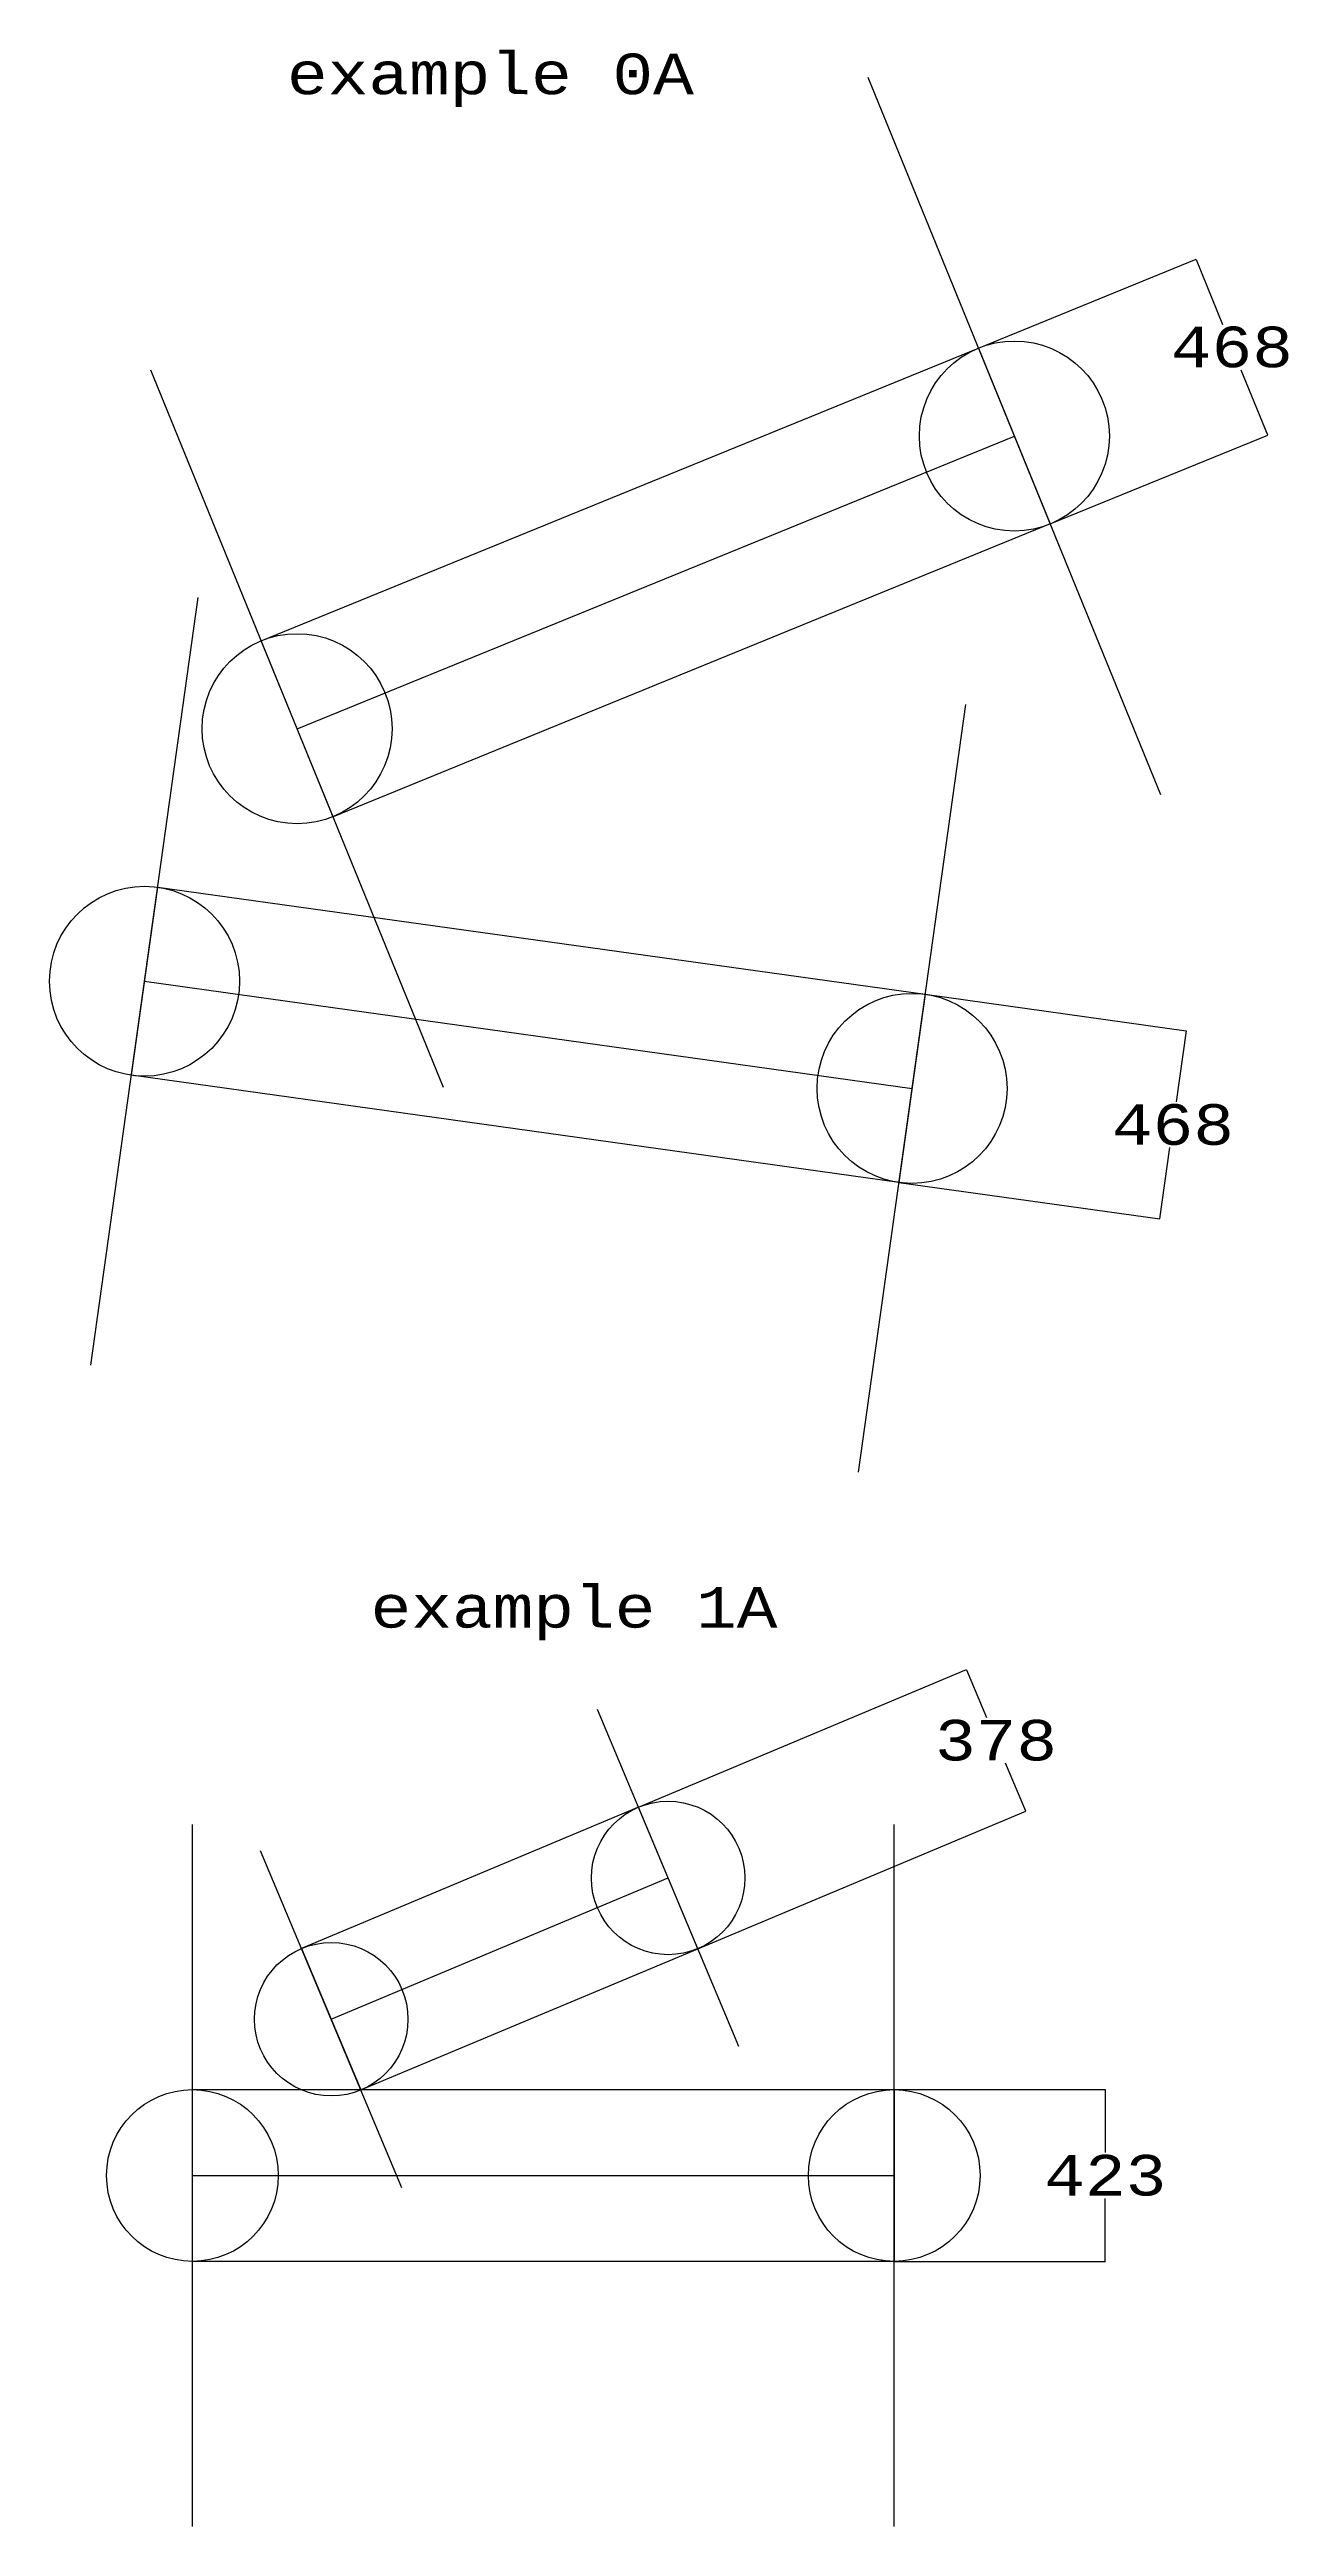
# Model space of a CAD drawing. Header units: centimetres. Extents: x -14200 to 24920, y -12667 to 8144.
# Drawn here: x -11488 to -8436, y 1690 to 7792 of the extents above; entities that cross this region are included whole.
import ezdxf

# ---------------------------------------------------------------- set-up
doc = ezdxf.new("R2010")
doc.units = ezdxf.units.CM
doc.header["$MEASUREMENT"] = 0
for name, color, linetype in [('intersection', 1, 'Continuous'), ('Rectangle', 5, 'Continuous'), ('text', 7, 'Continuous')]:
    doc.layers.add(name, color=color, linetype=linetype)
doc.styles.get("Standard").update_dxf_attribs({"font": 'COUR.TTF', "height": 100})
doc.dimstyles.get("Standard").update_dxf_attribs({"dimtxt": 0.18, "dimasz": 0.18, "dimexe": 0.18, "dimexo": 0.0625, "dimgap": 0.09, "dimtad": 0, "dimtih": 1, "dimtoh": 1, "dimdec": 0, "dimzin": 0, "dimdsep": 46, "dimtxsty": 'Standard', "dimcen": 0.09, "dimadec": 0, "dimazin": 0, "dimtfac": 1, "dimtdec": 0, "dimtofl": 0, "dimtmove": 0, "dimatfit": 3, "dimfxl": 0, "dimtolj": 1, "dimtzin": 0, "dimarcsym": 0})

# ---------------------------------------------------------------- blocks, each defined once
blk = doc.blocks.new('*D68')
at = {"color": 0, "lineweight": -2}
for p, q in [((-9199.3, 7056.7), (-8663.3, 7275.4)), ((-8663.4, 7275.2), (-8598, 7115)), ((-8486.7, 6842.2), (-8552.1, 7002.4)), ((-9022.5, 6623.4), (-8486.5, 6842.1))]:
    blk.add_line(p, q, dxfattribs=at)
at = {"color": 0}
for points in [[(-8663.4, 7275.2), (-8663.4, 7275.2), (-8663.5, 7275.3)], [(-8486.7, 6842.2), (-8486.8, 6842.2), (-8486.7, 6842)]]:
    blk.add_solid(points, dxfattribs=at)
at = {"color": 0, "insert": (-8575.1, 7058.7), "char_height": 100, "attachment_point": 5}
blk.add_mtext('\\A1;468', dxfattribs=at)
blk = doc.blocks.new('*D69')
at = {"color": 0, "lineweight": -2}
for p, q in [((-9330.6, 5464.7), (-8687.8, 5375)), ((-8688, 5374.8), (-8712.4, 5199.6)), ((-8752.6, 4911.7), (-8728.2, 5087)), ((-9395.3, 5001.2), (-8752.5, 4911.5))]:
    blk.add_line(p, q, dxfattribs=at)
at = {"color": 0}
for points in [[(-8688, 5374.9), (-8687.9, 5374.8), (-8687.9, 5375)], [(-8752.7, 4911.7), (-8752.6, 4911.7), (-8752.6, 4911.5)]]:
    blk.add_solid(points, dxfattribs=at)
at = {"color": 0, "insert": (-8720.3, 5143.3), "char_height": 100, "attachment_point": 5}
blk.add_mtext('\\A1;468', dxfattribs=at)
blk = doc.blocks.new('*D78')
at = {"color": 0, "lineweight": -2}
for p, q in [((-10037, 3462.3), (-9229.1, 3801.1)), ((-9229.2, 3800.8), (-9179.8, 3683)), ((-9083.2, 3452.6), (-9132.6, 3570.4)), ((-9890.9, 3113.7), (-9082.9, 3452.5))]:
    blk.add_line(p, q, dxfattribs=at)
at = {"color": 0}
for points in [[(-9229.2, 3800.8), (-9229.2, 3800.8), (-9229.3, 3801)], [(-9083.1, 3452.6), (-9083.2, 3452.6), (-9083.1, 3452.4)]]:
    blk.add_solid(points, dxfattribs=at)
at = {"color": 0, "insert": (-9156.2, 3626.7), "char_height": 100, "attachment_point": 5}
blk.add_mtext('\\A1;378', dxfattribs=at)
blk = doc.blocks.new('*D79')
at = {"color": 0, "lineweight": -2}
for p, q in [((-9406.9, 2766.5), (-8886.8, 2766.5)), ((-8887, 2766.3), (-8887, 2611.3)), ((-8887, 2343.7), (-8887, 2498.7)), ((-9406.9, 2343.5), (-8886.8, 2343.5))]:
    blk.add_line(p, q, dxfattribs=at)
at = {"color": 0}
for points in [[(-8887, 2766.3), (-8887, 2766.3), (-8887, 2766.5)], [(-8887, 2343.7), (-8887, 2343.7), (-8887, 2343.5)]]:
    blk.add_solid(points, dxfattribs=at)
at = {"color": 0, "insert": (-8887, 2555), "char_height": 100, "attachment_point": 5}
blk.add_mtext('\\A1;423', dxfattribs=at)

msp = doc.modelspace()

# ---------------------------------------------------------------- linework, layer by layer
for p, q in [((-8750.5, 5956.5), (-9471.5, 7723.5)), ((-10517.5, 5235.5), (-11238.5, 7002.5)), ((-10878, 6119), (-9111, 6840)), ((-11386, 4551.5), (-11122, 6442.5)), ((-9495, 4287.5), (-9231, 6178.5)), ((-11254.1, 5497), (-11253.9, 5497)), ((-11254, 5496.9), (-11254, 5497.1)), ((-11254, 5497), (-9363, 5233)), ((-9790, 2873), (-10138, 3703)), ((-11136, 1690.5), (-11136, 3419.5)), ((-9407, 1690.5), (-9407, 3419.5)), ((-10620, 2525), (-10968, 3355)), ((-10794, 2940), (-9964, 3288)), ((-11136, 2555), (-9407, 2555))]:
    msp.add_line(p, q)
for centre, radius in [((-9111, 6840), 234), ((-10878, 6119), 234), ((-11254, 5497), 234), ((-9363, 5233), 234), ((-9964, 3288), 189), ((-10794, 2940), 189), ((-11136, 2555), 211.5), ((-9407, 2555), 211.5)]:
    msp.add_circle(centre, radius)
at = {"layer": 'intersection'}
msp.add_line((-10878, 6119), (-10878, 6119), dxfattribs=at)
msp.add_lwpolyline([(-10720.9, 2765.7), (-10719, 2766.5), (-10721.3, 2766.5), (-10720.9, 2765.7)], dxfattribs=at)
at = {"layer": 'Rectangle'}
for points in [[(-10966.4, 6335.7), (-9199.4, 7056.7), (-9022.6, 6623.3), (-10789.6, 5902.3), (-10966.4, 6335.7)], [(-11221.6, 5728.8), (-9330.6, 5464.8), (-9395.4, 5001.2), (-11286.4, 5265.2), (-11221.6, 5728.8)], [(-10867.1, 3114.3), (-10720.9, 2765.7), (-9890.9, 3113.7), (-10037, 3462.3), (-10867.1, 3114.3)], [(-11136, 2766.5), (-9406.9, 2766.5), (-9406.9, 2343.5), (-11136, 2343.5), (-11136, 2766.5)]]:
    msp.add_lwpolyline(points, dxfattribs=at)

# ---------------------------------------------------------------- texts
at = {"layer": 'text'}
for s, p in [('example 0A', (-10903, 7682)), ('example 1A', (-10697, 3904.7))]:
    msp.add_text(s, height=100, dxfattribs=at).set_placement(p)

# ---------------------------------------------------------------- dimensions: what is measured, and where the dimension line sits
for p1, p2, distance, picture, middle in [((-9199.4, 7056.7), (-9022.6, 6623.3), 578.8, '*D68', (-8575.1, 7058.7)), ((-9330.6, 5464.8), (-9395.4, 5001.2), 648.9, '*D69', (-8720.3, 5143.3)), ((-9890.9, 3113.7), (-10037.1, 3462.3), -876, '*D78', (-9156.2, 3626.7)), ((-9407, 2766.5), (-9407, 2343.5), 520, '*D79', (-8887, 2555))]:
    dim = msp.add_aligned_dim(p1=p1, p2=p2, distance=distance, dimstyle='Standard')
    dim.commit()
    dim.dimension.update_dxf_attribs({"geometry": picture, "text_midpoint": middle})

doc.saveas('drawing.dxf')
